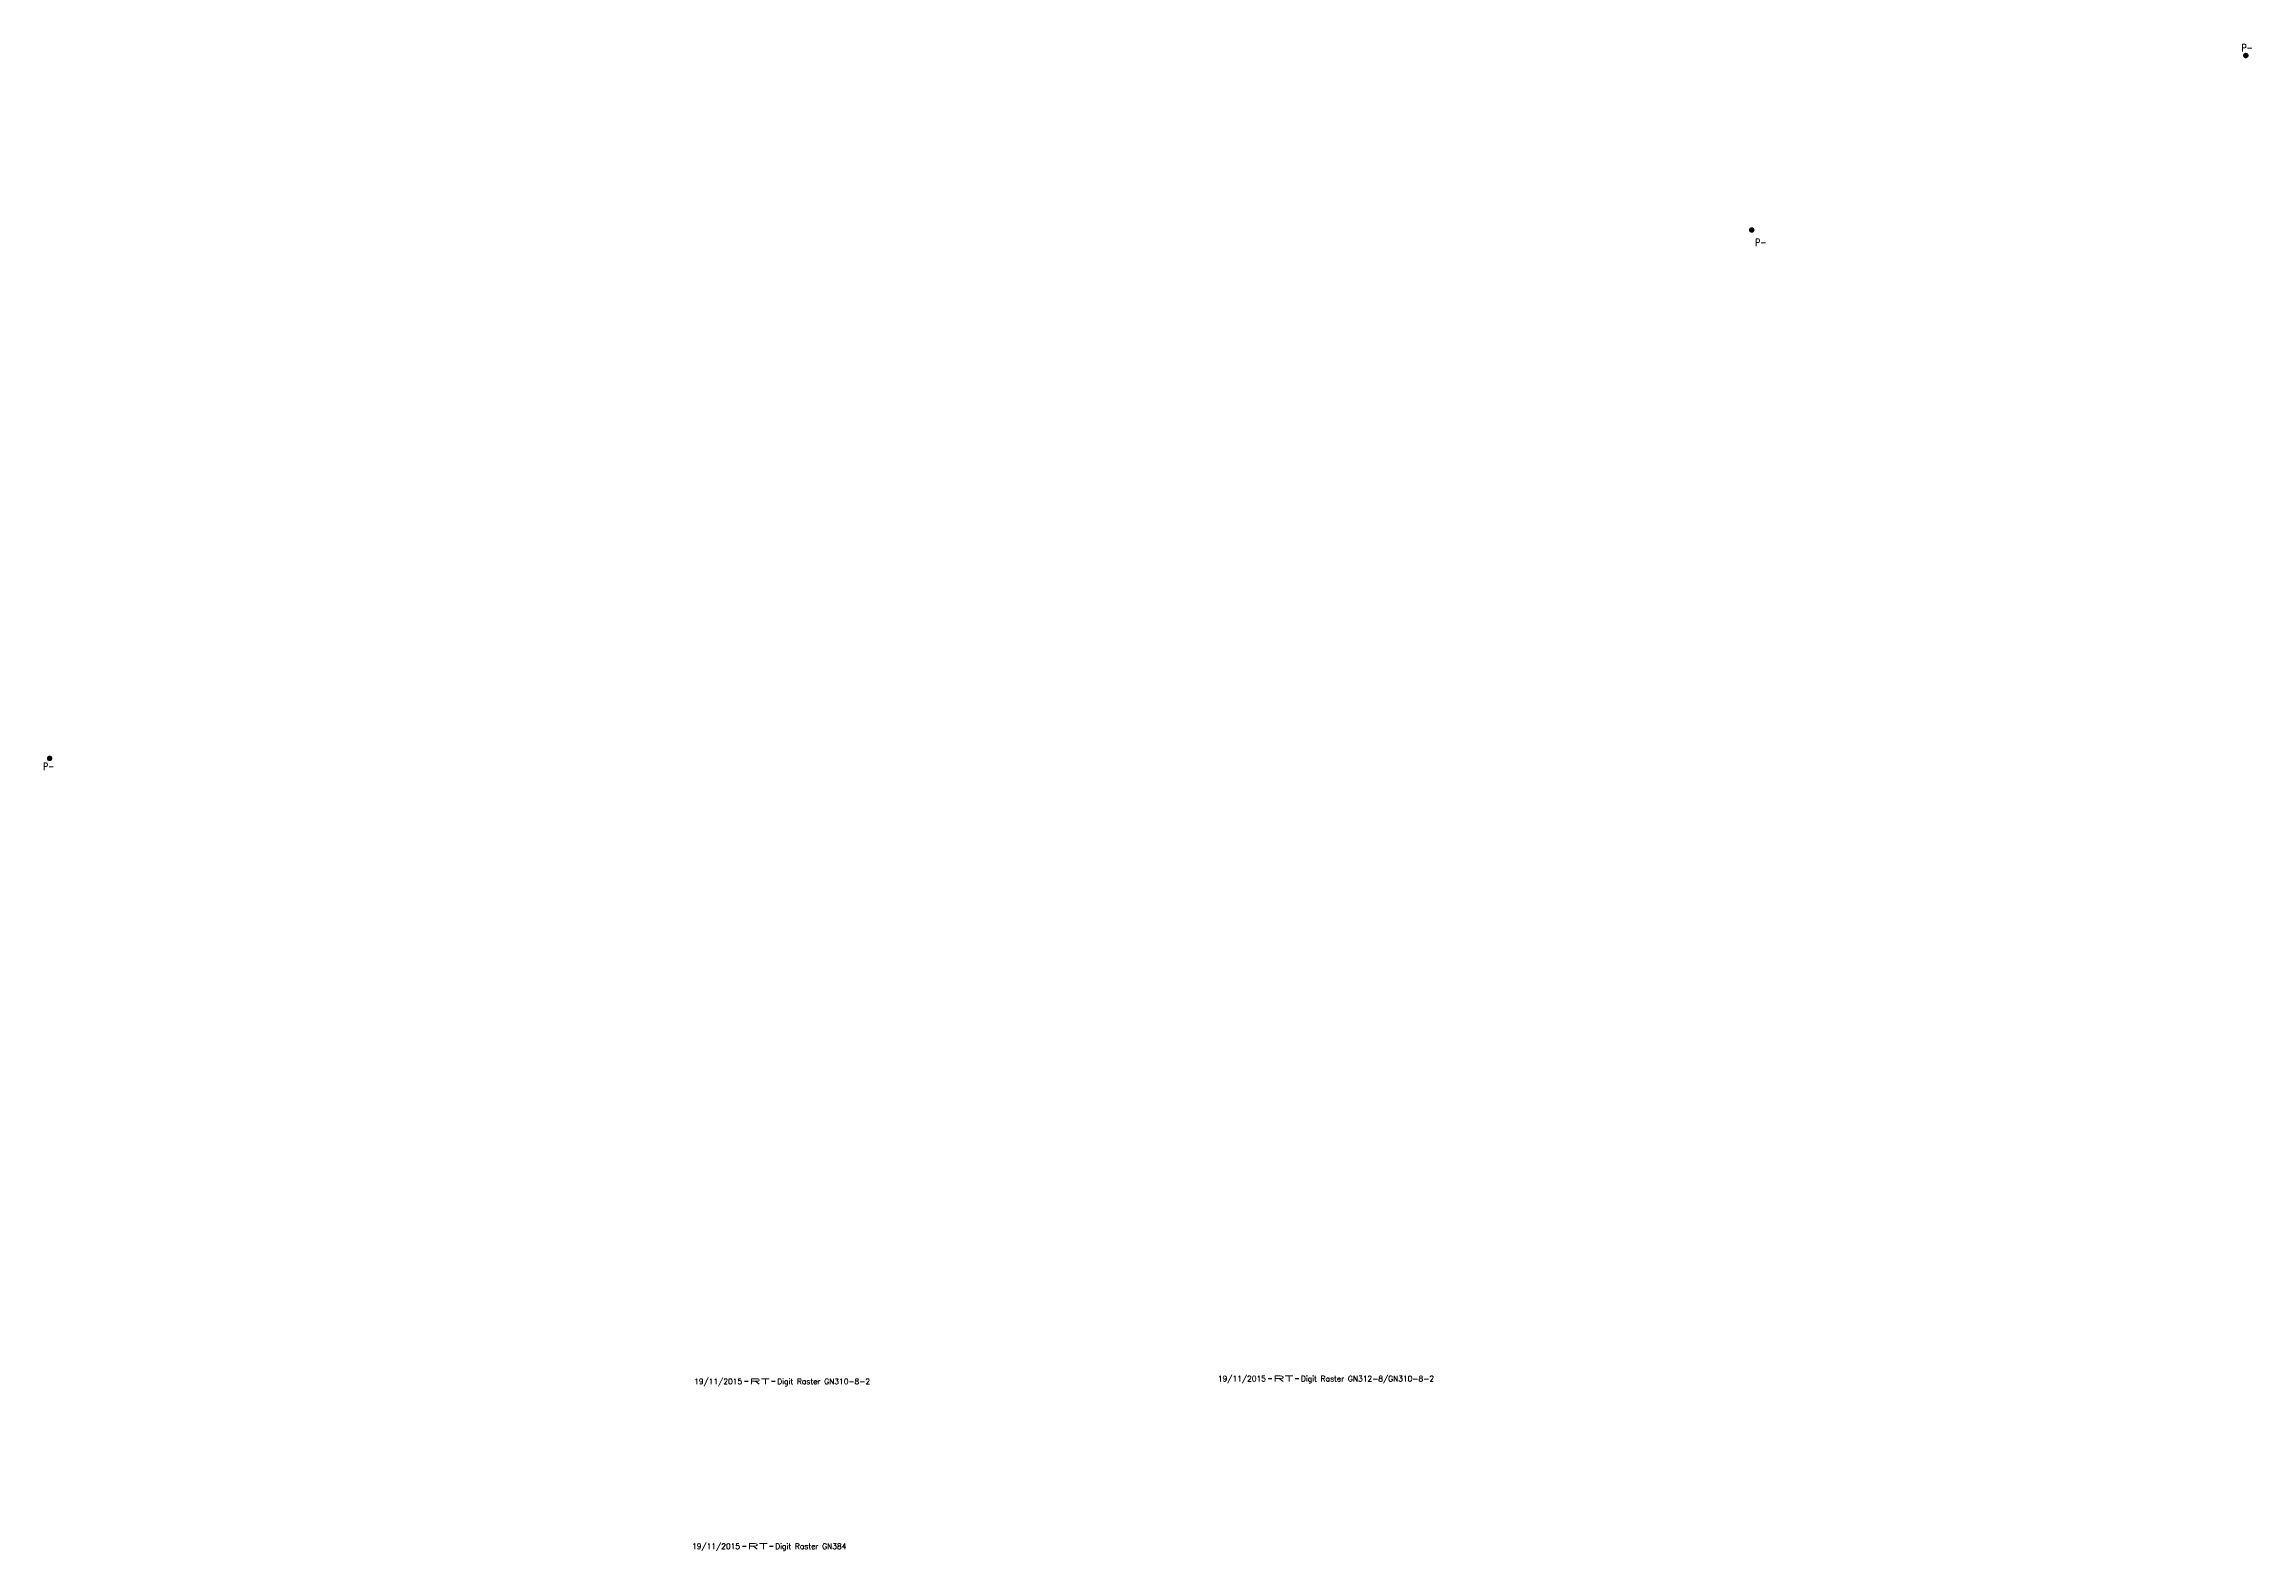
# Model space of a CAD drawing. Header units: millimetres. Extents: x 110037 to 110654, y 124649 to 124944.
# Drawn here: x 110352.3 to 110654.1, y 124738 to 124943.9 of the extents above; entities outside this region: 1.
import ezdxf
from ezdxf.enums import TextEntityAlignment as Align

# ---------------------------------------------------------------- set-up
doc = ezdxf.new("R2010")
doc.units = ezdxf.units.MM
doc.layers.get('0').update_dxf_attribs({"linetype": 'CONTINUOUS'})
doc.layers.add('P_300', color=7, linetype='CONTINUOUS')
doc.layers.add('P_910', color=7, linetype='CONTINUOUS')
doc.styles.get("Standard").update_dxf_attribs({"font": 'romans.shx', "width": 0.85})

# ---------------------------------------------------------------- blocks, each defined once
blk = doc.blocks.new('GIS_MODF')
at = {"color": 0, "linetype": 'Continuous', "flags": 128}
for points in [[(-2.18, -0.41), (-1.68, -0.41)], [(1.52, -0.41), (2.02, -0.41)]]:
    blk.add_lwpolyline(points, dxfattribs=at)
at = {"color": 0, "linetype": 'Continuous'}
blk.add_attdef('DATE', text='', height=0.75, dxfattribs=at).set_placement((-2.5, -0.8), align=Align.RIGHT)
at = {"color": 0, "linetype": 'Continuous', "width": 3.542583}
blk.add_attdef('USER', text='', height=0.75, dxfattribs=at).set_placement((-1.51, -0.8), (1.28, -0.8), align=Align.FIT)
at = {"color": 0, "linetype": 'Continuous'}
blk.add_attdef('DESC', (2.29, -0.8), '', height=0.75, dxfattribs=at)
blk = doc.blocks.new('P_300_02')
at = {"color": 0, "linetype": 'Continuous', "const_width": 0.375}
blk.add_lwpolyline([(-0.19, 0, 1), (0.19, 0, 1)], format="xyb", close=True, dxfattribs=at)
at = {"color": 0, "linetype": 'Continuous', "width": 0.75}
blk.add_attdef('NUM', text='', height=2, dxfattribs=at).set_placement((2.44, 2.17), align=Align.MIDDLE)
at = {"color": 0, "linetype": 'Continuous', "width": 0.75, "flags": 3}
for tag, p in [('DEF_LEG', (0, -5)), ('DEF_COUP', (0, -7.5)), ('DEF_TYPE', (0, -10))]:
    blk.add_attdef(tag, text='', height=1.2, dxfattribs=at).set_placement(p, align=Align.MIDDLE)

msp = doc.modelspace()

# ---------------------------------------------------------------- block references
at = {"layer": 'P_300'}
ref = msp.add_blockref('P_300_02', (110653.26, 124942.34), dxfattribs=dict(at, rotation=47.3585528883795))
ref.add_attrib('NUM', 'P-', dxfattribs={"layer": '0', "color": 0, "linetype": 'Continuous', "height": 1, "width": 0.75}).set_placement((110653.45, 124943.4), align=Align.MIDDLE)
ref = msp.add_blockref('P_300_02', (110585.73, 124918.5), dxfattribs=dict(at, rotation=261.5221408696167))
ref.add_attrib('NUM', 'P-', dxfattribs={"layer": '0', "color": 0, "linetype": 'Continuous', "height": 1, "width": 0.75}).set_placement((110586.97, 124916.8), align=Align.MIDDLE)
ref = msp.add_blockref('P_300_02', (110353.09, 124846.28), dxfattribs=dict(at, rotation=268.0097508357957))
ref.add_attrib('NUM', 'P-', dxfattribs={"layer": '0', "color": 0, "linetype": 'Continuous', "height": 1, "width": 0.75}).set_placement((110352.97, 124845.19), align=Align.MIDDLE)
at = {"layer": 'P_300', "rotation": 354.3214390464633}
msp.add_blockref('P_300_02', (110037.13, 124649.9), dxfattribs=at).add_auto_attribs({'NUM': 'P-'})
at = {"layer": 'P_910', "color": 7}
ref = msp.add_blockref('GIS_MODF', (110450.24, 124761.55), dxfattribs=at)
ref.add_attrib('DATE', '19/11/2015', dxfattribs={"layer": '0', "color": 0, "linetype": 'Continuous', "height": 0.75}).set_placement((110447.74, 124760.75), align=Align.RIGHT)
ref.add_attrib('USER', 'RT', dxfattribs={"layer": '0', "color": 0, "linetype": 'Continuous', "height": 0.75, "width": 2.164912}).set_placement((110448.73, 124760.75), (110451.52, 124760.75), align=Align.FIT)
ref.add_attrib('DESC', 'Digit Raster GN310-8-2', (110452.53, 124760.75), dxfattribs={"layer": '0', "color": 0, "linetype": 'Continuous', "height": 0.75})
ref = msp.add_blockref('GIS_MODF', (110521.82, 124761.93), dxfattribs=at)
ref.add_attrib('DATE', '19/11/2015', dxfattribs={"layer": '0', "color": 0, "linetype": 'Continuous', "height": 0.75}).set_placement((110519.32, 124761.13), align=Align.RIGHT)
ref.add_attrib('USER', 'RT', dxfattribs={"layer": '0', "color": 0, "linetype": 'Continuous', "height": 0.75, "width": 2.164912}).set_placement((110520.31, 124761.13), (110523.1, 124761.13), align=Align.FIT)
ref.add_attrib('DESC', 'Digit Raster GN312-8/GN310-8-2', (110524.11, 124761.13), dxfattribs={"layer": '0', "color": 0, "linetype": 'Continuous', "height": 0.75})
ref = msp.add_blockref('GIS_MODF', (110449.97, 124739.02), dxfattribs=at)
ref.add_attrib('DATE', '19/11/2015', dxfattribs={"layer": '0', "color": 0, "linetype": 'Continuous', "height": 0.75}).set_placement((110447.46, 124738.22), align=Align.RIGHT)
ref.add_attrib('USER', 'RT', dxfattribs={"layer": '0', "color": 0, "linetype": 'Continuous', "height": 0.75, "width": 2.164912}).set_placement((110448.46, 124738.22), (110451.24, 124738.22), align=Align.FIT)
ref.add_attrib('DESC', 'Digit Raster GN384', (110452.25, 124738.22), dxfattribs={"layer": '0', "color": 0, "linetype": 'Continuous', "height": 0.75})

doc.saveas('drawing.dxf')
